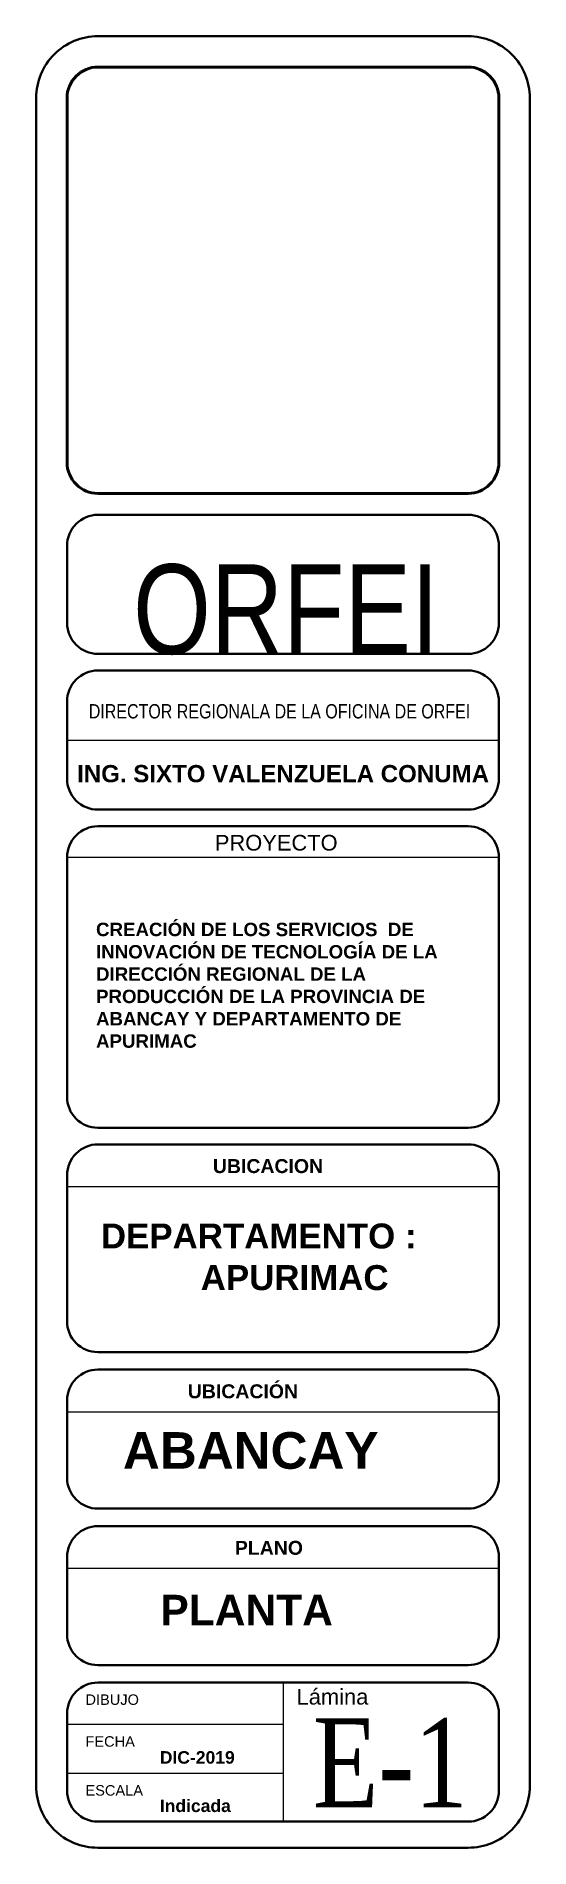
# Model space of a CAD drawing. Header units: metres. Extents: x 2572 to 5235, y 1556 to 2684.
# Drawn here: x 2609.46 to 2613, y 2336.61 to 2349.61 of the extents above; entities that cross this region are included whole.
import ezdxf
from ezdxf.enums import TextEntityAlignment as Align

# ---------------------------------------------------------------- set-up
doc = ezdxf.new("R2010")
doc.units = ezdxf.units.M
doc.layers.add('textos', color=7, linetype='Continuous')
doc.styles.add('AR-GR-E', font='arialbd.ttf')
doc.styles.add('style2', font='swisseb.ttf')
doc.styles.add('style3', font='ARIALUNI.TTF', dxfattribs={"width": 0.85})
doc.styles.add('TIMES', font='times.ttf')

msp = doc.modelspace()

# ---------------------------------------------------------------- texts
at = {"layer": 'textos', "color": 7, "style": 'style3', "width": 0.8}
for s, height, p in [('ORFEI', 0.643, (2610.153, 2345.174)), ('DIRECTOR REGIONALA DE LA OFICINA DE ORFEI', 0.10282, (2609.835, 2344.711))]:
    msp.add_text(s, height=height, dxfattribs=at).set_placement(p)
at = {"layer": 'textos', "color": 7, "style": 'AR-GR-E'}
msp.add_text('ING. SIXTO VALENZUELA CONUMA', height=0.12375, dxfattribs=at).set_placement((2611.23, 2344.315), align=Align.MIDDLE_CENTER)
at = {"layer": 'textos', "color": 7, "style": 'style3'}
msp.add_text('PROYECTO ', height=0.1125, dxfattribs=at).set_placement((2610.74, 2343.763))
at = {"layer": 'textos'}
for s, height, style, p in [('ABANCAY', 0.2628, 'style2', (2610.08, 2339.327)), ('PLANTA ', 0.2187, 'style2', (2610.349, 2338.204)), ('Lámina', 0.1125, 'style3', (2611.327, 2337.635))]:
    msp.add_text(s, height=height, dxfattribs=dict(at, style=style)).set_placement(p)
at = {"layer": 'textos', "style": 'TIMES', "width": 0.8}
msp.add_text('E-1', height=0.6375, dxfattribs=at).set_placement((2611.444, 2336.899))
at = {"layer": 'textos', "ltscale": 0.0005, "attachment_point": 1, "style": 'style2'}
for s, width, heights, insert, char_height in [('CREACIÓN DE LOS SERVICIOS  DE INNOVACIÓN DE TECNOLOGÍA DE LA DIRECCIÓN REGIONAL DE LA PRODUCCIÓN DE LA PROVINCIA DE ABANCAY Y DEPARTAMENTO DE APURIMAC', 2.86553, [1.027], (2609.887, 2343.245), 0.096084), ('DEPARTAMENTO :^IAPURIMAC', 2.85783, [0.868], (2609.922, 2341.087), 0.17918)]:
    msp.add_mtext_dynamic_manual_height_columns(s, width=width, gutter_width=7.5, heights=heights, dxfattribs=dict(at, insert=insert, char_height=char_height))
for s, insert, char_height, width in [('UBICACION', (2610.726, 2341.549), 0.1, 0.96356), ('{\\fSwis721 Ex BT|b0|i0|c0|p34;               } UBICACIÓN ', (2609.925, 2339.933), 0.1, 2.86426), ('PLANO', (2610.884, 2338.81), 0.1, 0.56917), ('{\\fSwis721 Ex BT|b0|i0|c0|p34;DIBUJO}', (2609.811, 2337.708), 0.075, 0.56917), ('{\\fSwis721 Ex BT|b0|i0|c0|p34;FECHA}', (2609.811, 2337.408), 0.075, 0.56917), ('DIC-2019', (2610.345, 2337.301), 0.09, 0.56917), ('{\\fSwis721 Ex BT|b0|i0|c0|p34;ESCALA}', (2609.811, 2337.057), 0.075, 0.56917), ('Indicada', (2610.345, 2336.954), 0.09, 0.56917)]:
    msp.add_mtext(s, dxfattribs=dict(at, insert=insert, char_height=char_height, width=width))

# ---------------------------------------------------------------- linework, layer by layer
at = {"layer": 'textos', "color": 7}
for p, q in [((2609.679, 2344.556), (2612.78, 2344.556)), ((2609.679, 2343.716), (2612.78, 2343.716)), ((2609.679, 2341.352), (2612.78, 2341.352))]:
    msp.add_line(p, q, dxfattribs=at)
at = {"layer": 'textos'}
for p, q in [((2609.679, 2339.736), (2612.78, 2339.736)), ((2609.679, 2338.613), (2612.78, 2338.613)), ((2609.679, 2337.494), (2611.23, 2337.494)), ((2609.679, 2337.142), (2611.23, 2337.142))]:
    msp.add_line(p, q, dxfattribs=at)
at = {"layer": 'textos', "color": 7, "lineweight": 40}
for points in [[(2612.559, 2336.608), (2609.9, 2336.608, -0.198912), (2609.587, 2336.737, -0.198912), (2609.457, 2337.051), (2609.457, 2349.163, -0.198912), (2609.587, 2349.476, -0.198912), (2609.9, 2349.606), (2612.559, 2349.606, -0.198912), (2612.872, 2349.476, -0.198912), (2613.002, 2349.163), (2613.002, 2337.051, -0.198912), (2612.872, 2336.737, -0.198912), (2612.559, 2336.608)], [(2609.9, 2346.172), (2612.559, 2346.172, -0.198912), (2612.715, 2346.107, -0.198912), (2612.78, 2345.95), (2612.78, 2345.395, -0.198912), (2612.715, 2345.239, -0.198912), (2612.559, 2345.174), (2609.9, 2345.174, -0.198912), (2609.744, 2345.239, -0.198912), (2609.679, 2345.395), (2609.679, 2345.95, -0.198912), (2609.744, 2346.107, -0.198912), (2609.9, 2346.172)], [(2609.9, 2345.055), (2612.559, 2345.055, -0.198912), (2612.715, 2344.99, -0.198912), (2612.78, 2344.833), (2612.78, 2344.278, -0.198912), (2612.715, 2344.121, -0.198912), (2612.559, 2344.057), (2609.9, 2344.057, -0.198912), (2609.744, 2344.121, -0.198912), (2609.679, 2344.278), (2609.679, 2344.833, -0.198912), (2609.744, 2344.99, -0.198912), (2609.9, 2345.055)], [(2609.9, 2343.937), (2612.559, 2343.937, -0.198912), (2612.715, 2343.872, -0.198912), (2612.78, 2343.716), (2612.78, 2341.996, -0.414214), (2612.559, 2341.774), (2609.9, 2341.774, -0.414214), (2609.679, 2341.996), (2609.679, 2343.716, -0.198912), (2609.744, 2343.872, -0.198912), (2609.9, 2343.937)], [(2609.9, 2341.655), (2612.559, 2341.655, -0.198912), (2612.715, 2341.59, -0.198912), (2612.78, 2341.434), (2612.78, 2340.386, -0.414214), (2612.559, 2340.164), (2609.9, 2340.164, -0.414214), (2609.679, 2340.386), (2609.679, 2341.434, -0.198912), (2609.744, 2341.59, -0.198912), (2609.9, 2341.655)], [(2609.9, 2340.039), (2612.559, 2340.039, -0.198912), (2612.715, 2339.974, -0.198912), (2612.78, 2339.818), (2612.78, 2339.263, -0.198912), (2612.715, 2339.106, -0.198912), (2612.559, 2339.041), (2609.9, 2339.041, -0.198912), (2609.744, 2339.106, -0.198912), (2609.679, 2339.263), (2609.679, 2339.818, -0.198912), (2609.744, 2339.974, -0.198912), (2609.9, 2340.039)], [(2609.9, 2338.916), (2612.559, 2338.916, -0.198912), (2612.715, 2338.851, -0.198912), (2612.78, 2338.695), (2612.78, 2338.14, -0.198912), (2612.715, 2337.983, -0.198912), (2612.559, 2337.918), (2609.9, 2337.918, -0.198912), (2609.744, 2337.983, -0.198912), (2609.679, 2338.14), (2609.679, 2338.695, -0.198912), (2609.744, 2338.851, -0.198912), (2609.9, 2338.916)], [(2609.9, 2337.793), (2612.559, 2337.793, -0.198912), (2612.715, 2337.728, -0.198912), (2612.78, 2337.572), (2612.78, 2337.016, -0.198912), (2612.715, 2336.86, -0.198912), (2612.559, 2336.795), (2609.9, 2336.795, -0.198912), (2609.744, 2336.86, -0.198912), (2609.679, 2337.016), (2609.679, 2337.572, -0.198912), (2609.744, 2337.728, -0.198912), (2609.9, 2337.793)]]:
    msp.add_lwpolyline(points, format="xyb", close=True, dxfattribs=at)
at = {"layer": 'textos', "color": 7, "lineweight": 50}
msp.add_lwpolyline([(2609.9, 2349.385), (2612.559, 2349.385, -0.198912), (2612.715, 2349.32, -0.198912), (2612.78, 2349.163), (2612.78, 2346.548, -0.198912), (2612.715, 2346.391, -0.198912), (2612.559, 2346.326), (2609.9, 2346.326, -0.198912), (2609.744, 2346.391, -0.198912), (2609.679, 2346.548), (2609.679, 2349.163, -0.198912), (2609.744, 2349.32, -0.198912), (2609.9, 2349.385)], format="xyb", close=True, dxfattribs=at)
at = {"layer": 'textos'}
msp.add_lwpolyline([(2611.23, 2337.793), (2611.23, 2336.795)], dxfattribs=at)

msp.set_redraw_order([(e.dxf.handle, doc.entitydb.next_handle()) for e in msp.query("TEXT MTEXT ATTDEF DIMENSION ARC_DIMENSION")])  # texts and dimensions are drawn at this point

doc.saveas('drawing.dxf')
